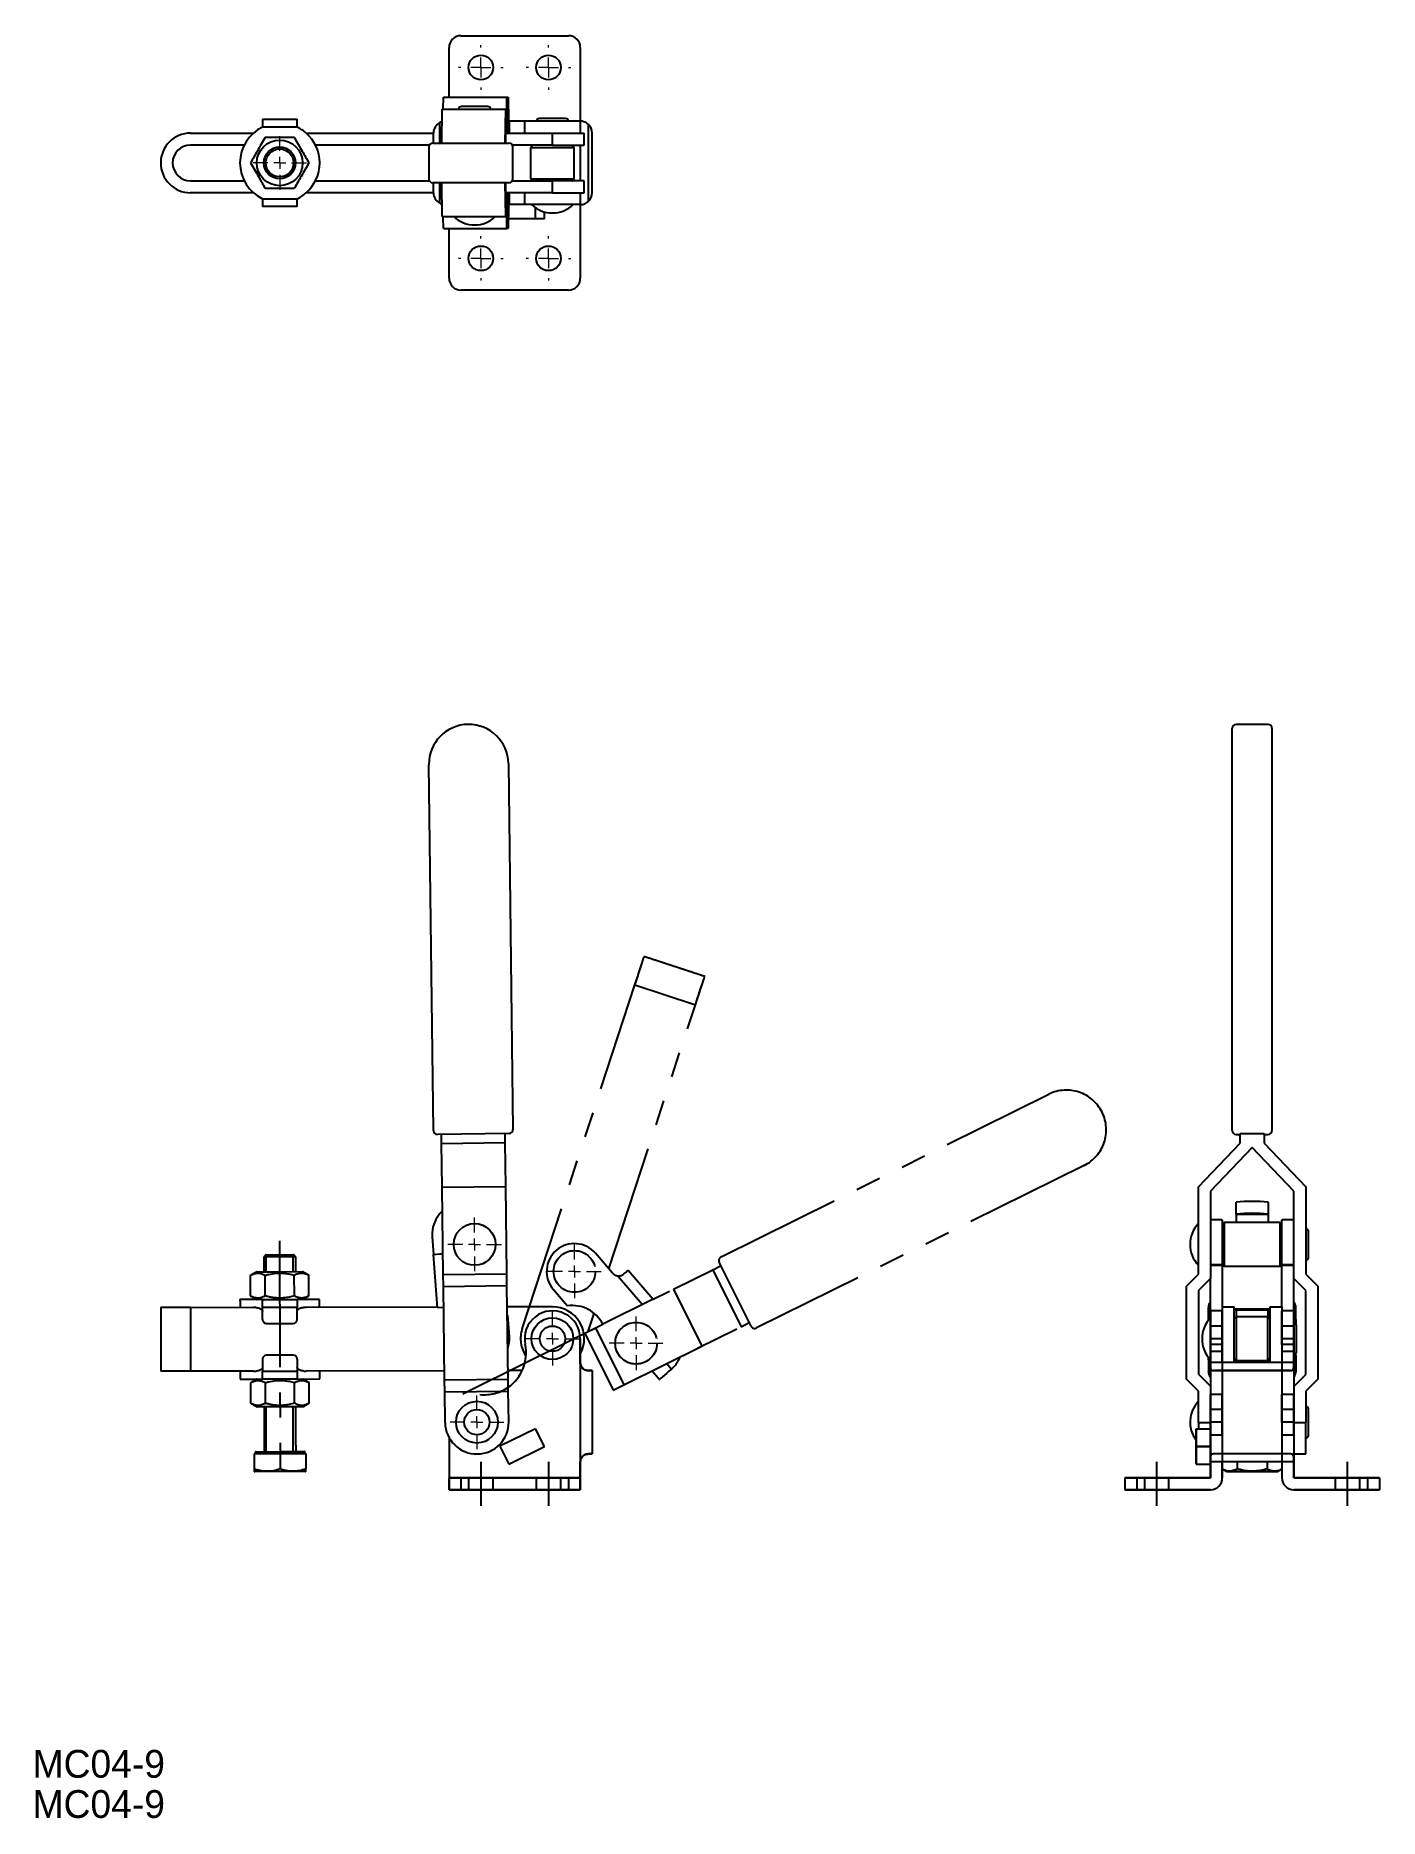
# Model space of a CAD drawing. Header units: millimetres. Extents: x 29 to 367, y 25 to 474.
import ezdxf

# ---------------------------------------------------------------- set-up
doc = ezdxf.new("R2010")
doc.units = ezdxf.units.MM
for name, pattern in [('CENTER', [50.8, 31.75, -6.35, 6.35, -6.35]), ('DASHED', [19.05, 12.7, -6.35]), ('PHANTOM', [63.5, 31.75, -6.35, 6.35, -6.35, 6.35, -6.35])]:
    doc.linetypes.add(name, pattern=pattern)
doc.layers.add('CENTER', color=1, linetype='CENTER')
doc.styles.get("Standard").update_dxf_attribs({"font": 'GOTHIC.TTF'})

msp = doc.modelspace()

# ---------------------------------------------------------------- texts
at = {"linetype": 'Continuous', "char_height": 7, "width": 310.6629, "attachment_point": 1}
for insert in [(28.38, 42.65), (28.38, 32.54)]:
    msp.add_mtext('MC04-9', dxfattribs=dict(at, insert=insert))

# ---------------------------------------------------------------- blocks, each defined once
blk = doc.blocks.new('SW_CENTERMARKSYMBOL_0')
at = {"color": 0, "linetype": 'Continuous', "lineweight": 0}
for p, q in [((0, 3), (0, 6.75)), ((-3, 0), (-6.75, 0)), ((0, 0), (-1.5, 0)), ((0, 0), (0, 1.5)), ((0, 0), (0, -1.5)), ((0, 0), (1.5, 0)), ((3, 0), (6.75, 0)), ((0, -3), (0, -6.75))]:
    blk.add_line(p, q, dxfattribs=at)
blk = doc.blocks.new('SW_CENTERMARKSYMBOL_1')
at = {"color": 0, "linetype": 'Continuous', "lineweight": 0}
for p, q in [((0, 3), (0, 6.75)), ((-3, 0), (-6.75, 0)), ((0, 0), (-1.5, 0)), ((0, 0), (0, 1.5)), ((0, 0), (0, -1.5)), ((0, 0), (1.5, 0)), ((3, 0), (6.75, 0)), ((0, -3), (0, -6.75))]:
    blk.add_line(p, q, dxfattribs=at)
blk = doc.blocks.new('SW_CENTERMARKSYMBOL_2')
at = {"color": 0, "linetype": 'Continuous', "lineweight": 0}
for p, q in [((0, 3), (0, 6.75)), ((-3, 0), (-6.75, 0)), ((0, 0), (-1.5, 0)), ((0, 0), (0, 1.5)), ((0, 0), (0, -1.5)), ((0, 0), (1.5, 0)), ((3, 0), (6.75, 0)), ((0, -3), (0, -6.75))]:
    blk.add_line(p, q, dxfattribs=at)
blk = doc.blocks.new('SW_CENTERMARKSYMBOL_5')
at = {"color": 0, "linetype": 'Continuous', "lineweight": 0}
for p, q in [((0, 5), (0, 5.6)), ((-5, 0), (-5.6, 0)), ((0, 0), (-2.5, 0)), ((0, 0), (0, 2.5)), ((0, 0), (0, -2.5)), ((0, 0), (2.5, 0)), ((5, 0), (5.6, 0)), ((0, -5), (0, -5.6))]:
    blk.add_line(p, q, dxfattribs=at)
blk = doc.blocks.new('SW_CENTERMARKSYMBOL_6')
at = {"color": 0, "linetype": 'Continuous', "lineweight": 0}
for p, q in [((0, 5), (0, 5.6)), ((-5, 0), (-5.6, 0)), ((0, 0), (-2.5, 0)), ((0, 0), (0, 2.5)), ((0, 0), (0, -2.5)), ((0, 0), (2.5, 0)), ((5, 0), (5.6, 0)), ((0, -5), (0, -5.6))]:
    blk.add_line(p, q, dxfattribs=at)
blk = doc.blocks.new('SW_CENTERMARKSYMBOL_7')
at = {"color": 0, "linetype": 'Continuous', "lineweight": 0}
for p, q in [((0, 5), (0, 5.6)), ((-5, 0), (-5.6, 0)), ((0, 0), (-2.5, 0)), ((0, 0), (0, 2.5)), ((0, 0), (0, -2.5)), ((0, 0), (2.5, 0)), ((5, 0), (5.6, 0)), ((0, -5), (0, -5.6))]:
    blk.add_line(p, q, dxfattribs=at)
blk = doc.blocks.new('SW_CENTERMARKSYMBOL_8')
at = {"color": 0, "linetype": 'Continuous', "lineweight": 0}
for p, q in [((0, 5), (0, 5.6)), ((-5, 0), (-5.6, 0)), ((0, 0), (-2.5, 0)), ((0, 0), (0, 2.5)), ((0, 0), (0, -2.5)), ((0, 0), (2.5, 0)), ((5, 0), (5.6, 0)), ((0, -5), (0, -5.6))]:
    blk.add_line(p, q, dxfattribs=at)

# ---------------------------------------------------------------- linework, layer by layer
at = {"color": 7, "linetype": 'Continuous'}
for p, q in [((133.12, 458.27), (133.12, 470.77)), ((136.12, 473.77), (163.12, 473.77)), ((166.12, 470.77), (166.12, 452.27)), ((131.65, 455.27), (131.69, 458.27)), ((131.69, 458.27), (147.69, 458.27)), ((147.65, 455.27), (147.69, 458.27)), ((147.69, 458.27), (147.98, 458.27)), ((147.98, 458.27), (148.02, 455.27)), ((131.26, 446.77), (131.37, 455.27)), ((131.37, 455.27), (147.37, 455.27)), ((142.88, 455.95), (136.23, 455.95)), ((147.26, 446.77), (147.37, 455.27)), ((147.37, 455.27), (147.65, 455.27)), ((147.7, 455.27), (147.66, 452.27)), ((147.96, 455.27), (147.7, 455.27)), ((148, 452.27), (147.96, 455.27)), ((148.02, 455.27), (148.11, 455.27)), ((148.11, 452.27), (148.11, 455.27)), ((148.12, 455.27), (148.11, 455.27)), ((162.44, 452.95), (155.79, 452.95)), ((68.1, 449.27), (83.93, 449.27)), ((86.19, 452.77), (94.91, 452.77)), ((94.9, 450.77), (86.19, 450.77)), ((94.91, 450.77), (94.9, 450.77)), ((94.91, 452.77), (94.94, 452.77)), ((94.91, 452.77), (94.91, 452.77)), ((94.94, 450.77), (94.91, 450.77)), ((94.91, 450.77), (94.91, 450.77)), ((94.94, 452.77), (94.94, 452.77)), ((94.94, 450.77), (94.94, 450.77)), ((97.16, 449.27), (129.21, 449.27)), ((129.21, 446.77), (129.21, 449.27)), ((130.77, 446.77), (130.77, 451.91)), ((147.39, 452.27), (147.31, 446.77)), ((147.35, 449.27), (159.1, 449.27)), ((147.66, 452.27), (147.39, 452.27)), ((147.89, 452.27), (147.66, 452.27)), ((147.89, 449.27), (147.89, 452.27)), ((148.3, 452.27), (147.89, 452.27)), ((148.3, 449.27), (148.3, 452.27)), ((148.32, 452.27), (148.3, 452.27)), ((152.49, 452.27), (148.32, 452.27)), ((166.12, 452.27), (152.12, 452.27)), ((159.1, 446.27), (159.1, 449.27)), ((159.1, 449.27), (167.12, 449.27)), ((166.12, 452.27), (166.12, 449.27)), ((168.12, 451.51), (168.12, 432.04)), ((169.12, 434.27), (169.12, 449.27)), ((81.61, 446.27), (68.1, 446.27)), ((94.21, 448.12), (94.2, 448.12)), ((128.17, 446.27), (99.48, 446.27)), ((129.04, 446.77), (147.04, 446.77)), ((147.04, 446.77), (148.19, 446.77)), ((159.1, 446.27), (149.06, 446.27)), ((149.19, 437.77), (149.19, 445.77)), ((153.62, 445.67), (164.62, 445.67)), ((159.1, 446.27), (167.12, 446.27)), ((166.12, 446.27), (166.12, 437.27)), ((68.1, 437.27), (81.61, 437.27)), ((94.21, 435.42), (94.2, 435.42)), ((99.48, 437.27), (128.17, 437.27)), ((147.04, 436.77), (129.04, 436.77)), ((129.21, 434.27), (129.21, 436.77)), ((130.77, 431.64), (130.77, 436.77)), ((131.37, 428.27), (131.26, 436.77)), ((148.19, 436.77), (147.04, 436.77)), ((147.37, 428.27), (147.26, 436.77)), ((147.31, 436.77), (147.39, 431.27)), ((149.06, 437.27), (159.1, 437.27)), ((153.62, 437.77), (164.62, 437.77)), ((159.1, 434.27), (159.1, 437.27)), ((167.12, 437.27), (159.1, 437.27)), ((83.93, 434.27), (68.1, 434.27)), ((86.19, 432.77), (94.9, 432.77)), ((94.91, 430.77), (86.19, 430.77)), ((94.91, 432.77), (94.9, 432.77)), ((94.91, 432.77), (94.94, 432.77)), ((94.91, 432.77), (94.91, 432.77)), ((94.94, 430.77), (94.91, 430.77)), ((94.91, 430.77), (94.91, 430.77)), ((94.94, 432.77), (94.94, 432.77)), ((94.94, 430.77), (94.94, 430.77)), ((129.21, 434.27), (97.16, 434.27)), ((159.1, 434.27), (147.35, 434.27)), ((147.39, 431.27), (147.66, 431.27)), ((147.89, 431.27), (147.66, 431.27)), ((147.66, 431.27), (147.7, 428.27)), ((147.89, 431.27), (147.89, 434.27)), ((148.3, 431.27), (147.89, 431.27)), ((147.96, 428.27), (148, 431.27)), ((148.11, 428.27), (148.11, 431.27)), ((148.3, 431.27), (148.3, 434.27)), ((148.32, 431.27), (148.3, 431.27)), ((152.49, 431.27), (148.32, 431.27)), ((166.12, 431.27), (152.12, 431.27)), ((154.89, 427.67), (154.89, 430.46)), ((159.1, 434.27), (167.12, 434.27)), ((166.12, 434.27), (166.12, 431.27)), ((166.12, 431.27), (166.12, 412.77)), ((131.37, 428.27), (147.37, 428.27)), ((131.69, 425.27), (131.65, 428.27)), ((147.65, 428.27), (147.37, 428.27)), ((147.69, 425.27), (147.65, 428.27)), ((147.7, 428.27), (147.96, 428.27)), ((148.02, 428.27), (147.98, 425.27)), ((154.89, 427.67), (148.01, 427.67)), ((148.11, 428.27), (148.02, 428.27)), ((148.11, 428.27), (148.12, 428.27)), ((157.1, 427.67), (154.89, 427.67)), ((157.1, 427.67), (157.1, 429.45)), ((131.69, 425.27), (147.69, 425.27)), ((133.12, 412.77), (133.12, 425.27)), ((147.98, 425.27), (147.69, 425.27)), ((163.12, 409.77), (136.12, 409.77)), ((330.08, 290.53), (330.08, 299.57)), ((330.08, 290.67), (330.08, 299.56)), ((340.08, 299.57), (340.08, 290.53)), ((340.08, 299.56), (340.08, 290.67)), ((129.19, 198.44), (128.04, 290.43)), ((148.04, 290.68), (149.19, 198.69)), ((330.08, 198.68), (330.08, 290.67)), ((330.08, 198.53), (330.08, 290.53)), ((340.08, 290.67), (340.08, 198.68)), ((340.08, 290.53), (340.08, 198.53)), ((148.2, 197.68), (130.21, 197.45)), ((131.23, 195.17), (131.21, 197.46)), ((147.23, 195.37), (147.2, 197.66)), ((330.08, 198.45), (330.08, 198.68)), ((331.08, 197.45), (332.08, 197.45)), ((332.08, 197.66), (338.08, 197.66)), ((332.08, 195.37), (332.08, 197.66)), ((332.08, 195.23), (332.08, 197.53)), ((338.08, 197.66), (338.08, 195.37)), ((338.08, 197.53), (338.08, 195.23)), ((338.08, 197.45), (339.08, 197.45)), ((340.08, 198.68), (340.08, 198.45)), ((131.23, 195.17), (147.23, 195.37)), ((131.37, 184.17), (131.23, 195.17)), ((147.37, 184.37), (147.23, 195.37)), ((321.58, 184.23), (332.08, 195.23)), ((335.08, 194.16), (324.58, 183.17)), ((345.58, 183.17), (335.08, 194.16)), ((338.08, 195.23), (348.58, 184.23)), ((131.37, 184.17), (147.37, 184.37)), ((131.65, 162.21), (131.37, 184.17)), ((147.65, 162.41), (147.37, 184.37)), ((321.58, 162.41), (321.58, 184.23)), ((321.58, 162.27), (321.58, 184.23)), ((348.58, 184.23), (348.58, 162.41)), ((348.58, 184.23), (348.58, 162.27)), ((324.58, 183.17), (324.58, 161.17)), ((331.08, 177.39), (331.08, 180.39)), ((331.08, 177.29), (331.08, 180.28)), ((339.08, 180.39), (339.08, 177.39)), ((339.08, 180.28), (339.08, 177.29)), ((345.58, 161.17), (345.58, 183.17)), ((327.58, 176), (327.58, 164.7)), ((327.58, 176), (327.58, 164.53)), ((328.08, 175.27), (328.08, 164.27)), ((328.08, 175.27), (328.08, 164.27)), ((331.08, 177.39), (339.08, 177.39)), ((331.08, 177.39), (331.08, 175.27)), ((331.08, 177.29), (331.08, 175.27)), ((339.08, 177.39), (339.08, 175.27)), ((339.08, 177.29), (339.08, 175.27)), ((342.08, 175.27), (342.08, 164.27)), ((342.08, 175.27), (342.08, 164.27)), ((342.58, 164.7), (342.58, 176)), ((342.58, 164.53), (342.58, 176)), ((128.88, 171.71), (129.21, 167.25)), ((349.26, 166.44), (349.26, 173.09)), ((349.26, 166.44), (349.26, 173.09)), ((90.52, 166.66), (86.52, 166.65)), ((87.02, 167.15), (90.52, 167.16)), ((90.52, 167.16), (94.02, 167.17)), ((94.52, 166.67), (90.52, 166.66)), ((129.21, 167.25), (130.77, 167.37)), ((130.21, 153.79), (129.21, 167.25)), ((83.21, 156.82), (83.2, 161.99)), ((84.78, 162.91), (90.53, 162.92)), ((86.88, 156.83), (86.87, 162)), ((90.53, 162.92), (96.28, 162.93)), ((94.21, 156.84), (94.2, 162.02)), ((97.87, 156.85), (97.86, 162.02)), ((131.65, 162.21), (147.65, 162.41)), ((131.69, 159.21), (131.65, 162.21)), ((147.69, 159.41), (147.65, 162.41)), ((318.58, 159.27), (321.58, 162.27)), ((324.58, 164.7), (327.58, 164.7)), ((324.58, 164.53), (327.58, 164.53)), ((327.58, 164.7), (327.58, 154.07)), ((327.58, 164.53), (327.58, 154.07)), ((342.58, 164.7), (345.58, 164.7)), ((342.58, 154.07), (342.58, 164.7)), ((342.58, 164.53), (345.58, 164.53)), ((342.58, 154.07), (342.58, 164.53)), ((348.58, 162.27), (351.58, 159.27)), ((131.69, 159.21), (147.69, 159.41)), ((131.98, 135.73), (131.69, 159.21)), ((147.98, 135.93), (147.69, 159.41)), ((318.58, 135.93), (318.58, 159.27)), ((324.58, 161.17), (321.58, 158.17)), ((321.58, 158.17), (321.58, 137.17)), ((324.58, 161.12), (324.58, 161.17)), ((324.58, 153.07), (324.58, 161.12)), ((324.58, 153.07), (324.58, 161.03)), ((348.58, 158.17), (345.58, 161.17)), ((345.58, 161.12), (345.58, 161.17)), ((345.58, 153.07), (345.58, 161.12)), ((345.58, 153.07), (345.58, 161.03)), ((348.58, 137.17), (348.58, 158.17)), ((348.58, 137.03), (348.58, 158.03)), ((351.58, 159.27), (351.58, 135.93)), ((351.58, 159.27), (351.58, 135.93)), ((60.63, 154.01), (60.63, 137.86)), ((68.13, 154.01), (68.13, 137.87)), ((86.19, 155.91), (80.54, 155.9)), ((84.55, 153.91), (83.93, 153.91)), ((86.19, 155.91), (94.9, 155.93)), ((86.19, 153.91), (86.19, 155.91)), ((94.91, 153.93), (86.19, 153.91)), ((86.2, 150.91), (86.19, 153.91)), ((100.54, 155.94), (94.9, 155.93)), ((94.9, 155.93), (94.91, 153.93)), ((94.91, 150.93), (94.91, 153.93)), ((97.16, 153.94), (96.55, 153.94)), ((130.19, 154.01), (97.16, 153.94)), ((131.71, 153.9), (130.21, 153.79)), ((159.1, 154.07), (147.75, 154.05)), ((324.08, 150.93), (324.08, 153.93)), ((324.08, 150.78), (324.08, 153.78)), ((324.58, 146.07), (324.58, 153.07)), ((324.58, 153.07), (324.58, 144.63)), ((324.58, 146.07), (324.58, 153.07)), ((324.58, 153.07), (324.58, 144.63)), ((327.58, 154.07), (330.58, 154.07)), ((327.58, 154.07), (327.58, 142.2)), ((327.58, 154.07), (330.58, 154.07)), ((327.58, 154.07), (327.58, 142.2)), ((327.58, 144.63), (327.58, 153.07)), ((327.58, 144.63), (327.58, 153.06)), ((330.58, 140.07), (330.58, 154.07)), ((330.58, 140.07), (330.58, 154.07)), ((330.58, 153.55), (339.58, 153.55)), ((330.58, 153.34), (339.58, 153.34)), ((339.58, 154.07), (342.58, 154.07)), ((339.58, 154.07), (339.58, 140.07)), ((339.58, 154.07), (342.58, 154.07)), ((339.58, 154.07), (339.58, 140.07)), ((342.58, 154.07), (342.58, 142.2)), ((342.58, 154.07), (342.58, 142.2)), ((342.58, 144.63), (342.58, 153.07)), ((342.58, 144.63), (342.58, 153.06)), ((345.58, 146.07), (345.58, 153.07)), ((345.58, 153.07), (345.58, 144.63)), ((345.58, 146.07), (345.58, 153.07)), ((345.58, 153.07), (345.58, 144.63)), ((346.08, 150.93), (346.08, 153.93)), ((346.08, 150.78), (346.08, 153.78)), ((87.2, 149.92), (93.92, 149.93)), ((147.89, 151.96), (147.78, 152.02)), ((148.3, 146.55), (147.89, 151.96)), ((324.08, 150.74), (324.08, 150.93)), ((324.08, 150.74), (324.08, 150.78)), ((324.58, 142.89), (324.58, 149.24)), ((324.58, 142.89), (324.58, 149.22)), ((327.58, 142.89), (327.58, 149.24)), ((327.58, 142.9), (327.58, 149.24)), ((331.08, 151.57), (331.08, 140.57)), ((331.08, 151.57), (331.08, 140.57)), ((338.98, 151.57), (338.98, 140.57)), ((338.98, 151.57), (338.98, 140.57)), ((342.58, 149.24), (342.58, 142.89)), ((342.58, 149.24), (342.58, 142.92)), ((345.58, 142.89), (345.58, 149.24)), ((345.58, 142.89), (345.58, 149.22)), ((346.08, 150.93), (346.08, 149.93)), ((346.08, 150.78), (346.08, 149.85)), ((346.08, 149.93), (346.08, 149.92)), ((346.26, 142.74), (346.26, 149.39)), ((346.26, 142.74), (346.26, 149.39)), ((166.12, 140.07), (166.12, 146.07)), ((166.12, 140.07), (166.12, 146.07)), ((166.12, 146.07), (166.12, 140.07)), ((166.12, 140.07), (166.12, 146.07)), ((166.12, 140.07), (166.12, 146.07)), ((324.58, 140.07), (324.58, 146.07)), ((327.58, 146.07), (324.58, 146.07)), ((327.58, 146.07), (324.58, 146.07)), ((324.58, 140.07), (324.58, 146.07)), ((327.58, 144.63), (324.58, 144.63)), ((324.58, 144.63), (324.58, 131.97)), ((327.58, 144.63), (324.58, 144.63)), ((324.58, 144.63), (324.58, 131.97)), ((327.58, 142.2), (327.58, 146.07)), ((327.58, 142.2), (327.58, 146.07)), ((327.58, 144.63), (327.58, 131.97)), ((327.58, 144.63), (327.58, 131.97)), ((345.58, 146.07), (342.58, 146.07)), ((342.58, 146.07), (342.58, 142.2)), ((345.58, 146.07), (342.58, 146.07)), ((342.58, 146.07), (342.58, 142.2)), ((345.58, 144.63), (342.58, 144.63)), ((342.58, 144.63), (342.58, 131.97)), ((345.58, 144.63), (342.58, 144.63)), ((342.58, 144.63), (342.58, 131.97)), ((345.58, 140.07), (345.58, 146.07)), ((345.58, 140.07), (345.58, 146.07)), ((345.58, 144.63), (345.58, 131.97)), ((345.58, 144.63), (345.58, 131.97)), ((86.22, 140.91), (86.22, 137.91)), ((93.93, 141.93), (87.22, 141.92)), ((94.94, 140.93), (94.94, 137.93)), ((166.12, 140.07), (166.12, 115.07)), ((166.12, 140.07), (166.12, 115.07)), ((166.12, 140.07), (166.12, 115.07)), ((166.12, 140.07), (166.12, 115.07)), ((166.12, 140.07), (166.12, 115.07)), ((324.08, 140.93), (324.08, 141.36)), ((324.08, 140.78), (324.08, 141.32)), ((324.08, 140.93), (324.08, 137.93)), ((324.44, 140.93), (324.08, 140.93)), ((324.08, 140.78), (324.08, 137.79)), ((324.54, 140.78), (324.08, 140.78)), ((324.58, 140.07), (324.58, 115.07)), ((327.58, 140.07), (324.58, 140.07)), ((324.58, 140.07), (324.58, 115.07)), ((327.58, 140.07), (327.58, 142.2)), ((327.58, 140.07), (327.58, 142.2)), ((342.58, 140.07), (327.58, 140.07)), ((327.58, 140.07), (327.58, 115.07)), ((342.58, 140.07), (327.58, 140.07)), ((327.58, 140.07), (327.58, 115.07)), ((342.58, 142.2), (342.58, 140.07)), ((342.58, 142.2), (342.58, 140.07)), ((345.58, 140.07), (342.58, 140.07)), ((342.58, 140.07), (342.58, 115.07)), ((345.58, 140.07), (342.58, 140.07)), ((342.58, 140.07), (342.58, 115.07)), ((345.58, 141.93), (346.08, 141.93)), ((345.58, 141.78), (346.08, 141.78)), ((346.08, 140.93), (345.58, 140.93)), ((346.08, 140.78), (345.58, 140.78)), ((345.58, 140.07), (345.58, 115.07)), ((345.58, 140.07), (345.58, 115.07)), ((346.08, 141.93), (346.08, 140.93)), ((346.08, 141.78), (346.08, 140.78)), ((346.08, 140.93), (346.08, 137.93)), ((346.08, 140.78), (346.08, 137.79)), ((346.26, 142.71), (346.26, 142.74)), ((346.26, 142.66), (346.26, 142.74)), ((68.13, 137.87), (60.63, 137.86)), ((83.97, 137.91), (68.13, 137.87)), ((80.59, 135.9), (86.23, 135.91)), ((83.27, 129.82), (83.26, 134.99)), ((83.97, 137.91), (84.58, 137.91)), ((86.22, 137.91), (94.94, 137.93)), ((86.23, 135.91), (86.22, 137.91)), ((94.95, 135.93), (86.23, 135.91)), ((86.93, 129.83), (86.92, 135)), ((94.27, 129.84), (94.26, 135.02)), ((94.94, 137.93), (94.95, 135.93)), ((94.95, 135.93), (100.59, 135.94)), ((96.58, 137.94), (97.2, 137.94)), ((131.95, 138.01), (97.2, 137.94)), ((97.93, 129.85), (97.92, 135.02)), ((131.98, 135.73), (147.98, 135.93)), ((132.02, 132.67), (131.98, 135.73)), ((151.52, 138.05), (147.95, 138.05)), ((148.02, 132.87), (147.98, 135.93)), ((168.12, 138.07), (169.12, 138.07)), ((169.12, 138.07), (168.12, 138.07)), ((168.12, 138.07), (169.12, 138.07)), ((169.12, 138.07), (169.12, 117.07)), ((169.12, 138.07), (169.12, 117.07)), ((169.12, 138.07), (169.12, 117.07)), ((321.58, 132.87), (318.58, 135.93)), ((321.58, 137.17), (324.58, 134.17)), ((324.08, 137.91), (324.08, 137.93)), ((324.08, 137.75), (324.08, 137.79)), ((325.35, 138.07), (327.58, 138.07)), ((344.82, 138.07), (325.35, 138.07)), ((325.35, 138.07), (327.58, 138.07)), ((344.82, 138.07), (325.35, 138.07)), ((327.58, 138.07), (327.58, 117.07)), ((327.58, 138.07), (342.58, 138.07)), ((327.58, 138.07), (327.58, 117.07)), ((327.58, 138.07), (342.58, 138.07)), ((342.58, 138.07), (342.58, 117.07)), ((342.58, 138.07), (344.82, 138.07)), ((342.58, 138.07), (342.58, 117.07)), ((342.58, 138.07), (344.82, 138.07)), ((345.58, 134.03), (348.58, 137.03)), ((346.08, 137.93), (346.08, 137.91)), ((346.08, 137.79), (346.08, 137.75)), ((351.58, 135.93), (348.58, 132.87)), ((132.02, 132.67), (148.02, 132.87)), ((132.12, 124.97), (132.02, 132.67)), ((148.11, 125.17), (148.02, 132.87)), ((169.12, 130.52), (169.12, 117.07)), ((321.58, 125.17), (321.58, 132.87)), ((321.58, 125.03), (321.58, 132.73)), ((324.58, 125.07), (324.58, 132.06)), ((324.58, 125.07), (324.58, 132.06)), ((327.58, 125.07), (327.58, 132.06)), ((327.58, 125.07), (327.58, 132.06)), ((342.58, 125.07), (342.58, 132.06)), ((342.58, 125.07), (342.58, 132.06)), ((345.58, 125.07), (345.58, 132.06)), ((345.58, 125.07), (345.58, 132.06)), ((348.58, 132.87), (348.58, 125.17)), ((348.58, 132.73), (348.58, 125.03)), ((96.35, 128.93), (84.85, 128.91)), ((166.12, 129.03), (166.12, 115.07)), ((324.58, 121.89), (324.58, 128.24)), ((324.58, 121.89), (324.58, 128.22)), ((327.58, 121.89), (327.58, 128.24)), ((327.58, 121.9), (327.58, 128.24)), ((342.58, 128.24), (342.58, 121.89)), ((342.58, 128.24), (342.58, 121.92)), ((345.58, 121.89), (345.58, 128.24)), ((345.58, 121.89), (345.58, 128.22)), ((349.26, 121.74), (349.26, 128.39)), ((349.26, 121.74), (349.26, 128.39)), ((133.12, 121.2), (133.12, 111.07)), ((133.12, 121.2), (133.12, 111.07)), ((154.89, 123.42), (145.92, 119)), ((157.1, 118.93), (154.89, 123.42)), ((320.98, 118.93), (320.98, 123.42)), ((320.98, 123.42), (324.58, 123.42)), ((320.98, 123.42), (320.98, 119)), ((320.98, 118.93), (320.98, 123.42)), ((320.98, 123.42), (324.58, 123.42)), ((320.98, 123.42), (320.98, 119)), ((321.58, 125.17), (321.58, 123.42)), ((321.58, 125.03), (324.58, 125.03)), ((321.58, 125.03), (321.58, 123.42)), ((327.58, 125.07), (324.58, 125.07)), ((324.58, 125.07), (324.58, 111.07)), ((327.58, 125.07), (324.58, 125.07)), ((324.58, 118.93), (324.58, 123.42)), ((324.58, 123.42), (324.58, 119)), ((324.58, 118.93), (324.58, 123.42)), ((324.58, 123.42), (324.58, 119)), ((327.58, 125.07), (327.58, 111.07)), ((345.58, 125.07), (342.58, 125.07)), ((342.58, 125.07), (342.58, 111.07)), ((345.58, 125.07), (342.58, 125.07)), ((345.58, 125.07), (345.58, 111.07)), ((345.58, 125.03), (348.58, 125.03)), ((348.58, 117.07), (348.58, 125.17)), ((348.58, 117.07), (348.58, 125.03)), ((84.13, 117.15), (90.63, 117.16)), ((84.13, 117.15), (84.14, 113.29)), ((90.63, 117.46), (84.38, 117.45)), ((84.58, 117.65), (90.63, 117.66)), ((90.63, 117.66), (96.68, 117.68)), ((96.88, 117.48), (90.63, 117.46)), ((90.63, 117.16), (97.13, 117.18)), ((90.63, 117.16), (90.64, 113.3)), ((97.13, 117.18), (97.14, 113.31)), ((145.92, 119), (148.12, 114.52)), ((148.12, 114.52), (157.1, 118.93)), ((169.12, 117.07), (168.12, 117.07)), ((168.12, 117.07), (169.12, 117.07)), ((169.12, 117.07), (168.12, 117.07)), ((169.12, 117.07), (168.12, 117.07)), ((320.98, 119), (324.58, 119)), ((320.98, 119), (320.98, 114.52)), ((320.98, 119), (324.58, 119)), ((320.98, 119), (320.98, 114.52)), ((320.98, 118.93), (324.58, 118.93)), ((320.98, 114.52), (320.98, 118.93)), ((320.98, 114.52), (320.98, 118.93)), ((320.98, 118.93), (324.58, 118.93)), ((324.58, 119), (324.58, 114.52)), ((324.58, 119), (324.58, 114.52)), ((324.58, 114.52), (324.58, 118.93)), ((324.58, 114.52), (324.58, 118.93)), ((327.58, 117.07), (325.35, 117.07)), ((344.82, 117.07), (325.35, 117.07)), ((327.58, 117.07), (325.35, 117.07)), ((344.82, 117.07), (325.35, 117.07)), ((342.58, 117.07), (327.58, 117.07)), ((342.58, 117.07), (327.58, 117.07)), ((344.82, 117.07), (342.58, 117.07)), ((344.82, 117.07), (342.58, 117.07)), ((97.04, 112.68), (84.24, 112.65)), ((166.12, 111.07), (166.12, 115.07)), ((166.12, 111.07), (166.12, 115.07)), ((166.12, 115.07), (166.12, 111.07)), ((166.12, 111.07), (166.12, 115.07)), ((166.12, 111.07), (166.12, 115.07)), ((320.98, 114.52), (324.58, 114.52)), ((320.98, 114.52), (324.58, 114.52)), ((327.58, 115.07), (324.58, 115.07)), ((324.58, 111.07), (324.58, 115.07)), ((342.58, 115.07), (327.58, 115.07)), ((327.58, 111.07), (327.58, 115.07)), ((342.58, 115.07), (327.58, 115.07)), ((331.33, 115.07), (331.33, 113.31)), ((331.33, 115.07), (331.33, 113.33)), ((338.83, 115.07), (338.83, 113.31)), ((338.83, 115.07), (338.83, 113.33)), ((345.58, 115.07), (342.58, 115.07)), ((342.58, 115.07), (342.58, 111.07)), ((345.58, 115.07), (342.58, 115.07)), ((345.58, 111.07), (345.58, 115.07)), ((133.12, 111.07), (133.12, 108.07)), ((136.12, 111.07), (133.12, 111.07)), ((166.12, 111.07), (133.12, 111.07)), ((133.12, 111.07), (133.12, 108.07)), ((133.12, 111.07), (166.12, 111.07)), ((133.12, 111.07), (166.12, 111.07)), ((133.12, 108.07), (133.12, 111.07)), ((166.12, 111.07), (133.12, 111.07)), ((133.12, 111.07), (136.12, 111.07)), ((133.12, 111.07), (133.12, 108.07)), ((133.12, 111.07), (133.12, 108.07)), ((136.12, 111.07), (133.12, 111.07)), ((136.12, 108.07), (133.12, 108.07)), ((133.12, 108.07), (166.12, 108.07)), ((166.12, 108.07), (133.12, 108.07)), ((133.12, 108.07), (136.12, 108.07)), ((136.12, 108.07), (133.12, 108.07)), ((136.12, 111.07), (136.12, 108.07)), ((163.12, 111.07), (136.12, 111.07)), ((136.12, 111.07), (136.12, 108.07)), ((136.12, 111.07), (163.12, 111.07)), ((136.12, 111.07), (136.12, 108.07)), ((163.12, 111.07), (136.12, 111.07)), ((163.12, 108.07), (136.12, 108.07)), ((136.12, 108.07), (163.12, 108.07)), ((163.12, 108.07), (136.12, 108.07)), ((138.02, 111.07), (144.19, 111.07)), ((138.02, 111.07), (144.19, 111.07)), ((138.02, 108.07), (144.19, 108.07)), ((138.02, 108.07), (144.19, 108.07)), ((155.02, 111.07), (161.19, 111.07)), ((155.02, 111.07), (161.19, 111.07)), ((155.02, 108.07), (161.19, 108.07)), ((155.02, 108.07), (161.19, 108.07)), ((163.12, 111.07), (163.12, 108.07)), ((166.12, 111.07), (163.12, 111.07)), ((163.12, 111.07), (163.12, 108.07)), ((163.12, 111.07), (166.12, 111.07)), ((163.12, 111.07), (163.12, 108.07)), ((166.12, 111.07), (163.12, 111.07)), ((166.12, 108.07), (163.12, 108.07)), ((163.12, 108.07), (166.12, 108.07)), ((166.12, 108.07), (163.12, 108.07)), ((166.12, 111.07), (166.12, 108.07)), ((166.12, 108.07), (166.12, 111.07)), ((166.12, 111.07), (166.12, 108.07)), ((166.12, 111.07), (166.12, 108.07)), ((166.12, 111.07), (166.12, 108.07)), ((303.08, 111.07), (303.08, 108.07)), ((306.08, 111.07), (303.08, 111.07)), ((303.08, 111.07), (303.08, 108.07)), ((303.08, 111.07), (306.08, 111.07)), ((306.08, 108.07), (303.08, 108.07)), ((303.08, 108.07), (306.08, 108.07)), ((306.08, 111.07), (306.08, 108.07)), ((324.58, 111.07), (306.08, 111.07)), ((306.08, 111.07), (306.08, 108.07)), ((306.08, 111.07), (324.58, 111.07)), ((306.08, 108.07), (324.58, 108.07)), ((324.58, 108.07), (306.08, 108.07)), ((307.99, 111.07), (314.18, 111.07)), ((307.99, 111.07), (314.18, 111.07)), ((307.99, 108.07), (314.18, 108.07)), ((307.99, 108.07), (314.18, 108.07)), ((364.08, 111.07), (345.58, 111.07)), ((345.58, 111.07), (364.08, 111.07)), ((345.58, 108.07), (364.08, 108.07)), ((364.08, 108.07), (345.58, 108.07)), ((355.99, 111.07), (362.18, 111.07)), ((355.99, 111.07), (362.18, 111.07)), ((355.99, 108.07), (362.18, 108.07)), ((355.99, 108.07), (362.18, 108.07)), ((364.08, 111.07), (364.08, 108.07)), ((367.08, 111.07), (364.08, 111.07)), ((364.08, 111.07), (364.08, 108.07)), ((364.08, 111.07), (367.08, 111.07)), ((367.08, 108.07), (364.08, 108.07)), ((364.08, 108.07), (367.08, 108.07)), ((367.08, 111.07), (367.08, 108.07)), ((367.08, 111.07), (367.08, 108.07))]:
    msp.add_line(p, q, dxfattribs=at)
at = {"color": 3, "linetype": 'PHANTOM'}
for p, q in [((151.51, 148.56), (179.87, 235.03)), ((151.51, 148.56), (179.87, 235.03)), ((179.87, 235.03), (195.07, 230.05)), ((173.3, 163.66), (195.07, 230.05)), ((173.3, 163.66), (195.07, 230.05)), ((201.52, 166.68), (283.95, 207.54)), ((292.83, 189.62), (210.41, 148.76)), ((174.25, 162.57), (169.97, 167.54)), ((181.72, 154.63), (175.49, 161.89)), ((178.2, 163.33), (184.49, 156)), ((189.6, 158.53), (199.46, 163.42)), ((199.46, 163.42), (201.52, 164.44)), ((199.46, 163.42), (206.57, 149.09)), ((209.07, 149.21), (201.07, 165.34)), ((159.35, 158.42), (162.88, 154.31)), ((184.49, 156), (188.53, 158)), ((189.6, 158.53), (196.71, 144.2)), ((184.49, 156), (171.77, 149.7)), ((167.24, 147.45), (169.93, 148.78)), ((168.13, 147.89), (169.62, 152.43)), ((168.13, 147.89), (169.62, 152.43)), ((168.82, 148.23), (171.77, 149.7)), ((169.93, 148.78), (177.04, 134.45)), ((195.63, 143.67), (205.49, 148.55)), ((206.57, 149.09), (208.62, 150.11)), ((146.2, 137.02), (167.24, 147.45)), ((167.24, 147.45), (174.35, 133.11)), ((177.04, 134.45), (196.71, 144.2)), ((187.85, 139.81), (189.05, 138.41)), ((136.56, 132.24), (143.46, 135.66)), ((143.46, 135.66), (146.2, 137.02)), ((174.35, 133.11), (177.04, 134.45))]:
    msp.add_line(p, q, dxfattribs=at)
at = {"color": 3, "linetype": 'Continuous'}
for p, q in [((87.02, 167.15), (87.02, 162.91)), ((93.84, 167.17), (93.84, 162.91)), ((87.02, 128.91), (87.02, 117.65)), ((93.84, 128.93), (93.84, 117.67))]:
    msp.add_line(p, q, dxfattribs=at)
for p, q in [((94.52, 166.67), (94.51, 162.93)), ((60.63, 154.01), (68.13, 154.01)), ((68.13, 154.01), (83.93, 153.91))]:
    msp.add_line(p, q)
at = {"color": 3, "linetype": 'DASHED'}
for p, q in [((138.02, 111.07), (138.02, 108.07)), ((144.22, 108.07), (144.22, 111.07)), ((155.02, 111.07), (155.02, 108.07)), ((161.22, 108.07), (161.22, 111.07)), ((307.98, 111.07), (307.98, 108.07)), ((314.18, 108.07), (314.18, 111.07)), ((355.98, 111.07), (355.98, 108.07)), ((362.18, 108.07), (362.18, 111.07))]:
    msp.add_line(p, q, dxfattribs=at)
at = {"color": 3, "linetype": 'PHANTOM', "flags": 128}
for points in [[(179.87, 235.03), (180.21, 236.09), (180.56, 237.13), (180.88, 238.12), (181.18, 239.05), (181.46, 239.88), (181.69, 240.6), (181.89, 241.2), (182.04, 241.67), (182.14, 241.98), (182.2, 242.14), (182.2, 242.16)], [(179.87, 235.03), (180.14, 235.87), (180.4, 236.67), (180.65, 237.41), (180.86, 238.06), (181.03, 238.59), (181.16, 238.98), (181.24, 239.23), (181.27, 239.31)], [(195.07, 230.05), (195.42, 231.11), (195.76, 232.15), (196.08, 233.14), (196.39, 234.06), (196.66, 234.9), (196.9, 235.62), (197.09, 236.22), (197.25, 236.68), (197.35, 237), (197.4, 237.15), (197.41, 237.17)], [(195.07, 230.05), (195.34, 230.88), (195.61, 231.68), (195.85, 232.42), (196.06, 233.07), (196.24, 233.6), (196.37, 234), (196.45, 234.24), (196.47, 234.32)], [(177.07, 162.35), (177.31, 162.56), (177.54, 162.76), (177.73, 162.92), (177.9, 163.07), (178.03, 163.18), (178.13, 163.26), (178.18, 163.31), (178.2, 163.33)], [(189.05, 138.41), (188.42, 137.87), (187.82, 137.35), (187.27, 136.88), (186.79, 136.48), (186.42, 136.16), (186.16, 135.93), (186.03, 135.82), (186.01, 135.81)]]:
    msp.add_lwpolyline(points, dxfattribs=at)
at = {"color": 7, "linetype": 'Continuous', "flags": 128}
for points in [[(152.27, 144.63), (152.27, 144.63)], [(152.27, 144.63), (152.27, 144.63)], [(166.12, 146.07), (166.12, 146.07)], [(166.12, 146.07), (166.12, 146.07)], [(166.12, 140.07), (166.12, 140.07)], [(166.12, 140.07), (166.12, 140.07)], [(166.12, 140.07), (166.12, 140.07)], [(168.12, 138.07), (168.12, 138.07)], [(169.12, 138.07), (169.12, 138.07)], [(140.87, 132.03), (140.87, 132.03)], [(140.87, 132.03), (140.87, 132.03)], [(133.12, 125.07), (133.12, 125.07)], [(133.12, 125.07), (133.12, 125.07)], [(154.89, 123.42), (154.89, 123.42)], [(145.92, 119), (145.92, 119)], [(157.1, 118.93), (157.1, 118.93)], [(168.12, 117.07), (168.12, 117.07)], [(169.12, 117.07), (169.12, 117.07)], [(148.12, 114.52), (148.12, 114.52)], [(166.12, 115.07), (166.12, 115.07)], [(166.12, 115.07), (166.12, 115.07)], [(166.12, 115.07), (166.12, 115.07)], [(341.48, 112.66), (341.4, 112.66), (341.17, 112.67), (340.78, 112.67), (340.26, 112.67), (339.61, 112.67), (338.84, 112.67), (337.99, 112.67), (337.06, 112.68), (336.08, 112.68), (335.08, 112.68), (334.08, 112.68), (333.1, 112.68), (332.18, 112.67), (331.32, 112.67), (330.56, 112.67), (329.9, 112.67), (329.38, 112.67), (328.99, 112.67), (328.76, 112.66), (328.68, 112.66), (328.76, 112.66), (328.99, 112.66), (329.38, 112.66), (329.9, 112.65), (330.56, 112.65), (331.32, 112.65), (332.18, 112.65), (333.1, 112.65), (334.08, 112.65), (335.08, 112.65), (336.08, 112.65), (337.06, 112.65), (337.99, 112.65), (338.84, 112.65), (339.61, 112.65), (340.26, 112.65), (340.78, 112.66), (341.17, 112.66), (341.4, 112.66), (341.48, 112.66)], [(341.48, 112.67), (341.4, 112.67), (341.15, 112.67), (340.75, 112.68), (340.2, 112.68), (339.51, 112.69), (338.72, 112.69), (337.83, 112.69), (336.86, 112.69), (335.85, 112.69), (334.82, 112.69), (333.8, 112.69), (332.81, 112.69), (331.88, 112.69), (331.03, 112.69), (330.29, 112.68), (329.67, 112.68), (329.19, 112.68), (328.87, 112.67), (328.7, 112.67), (328.7, 112.66), (328.87, 112.66), (329.19, 112.65), (329.67, 112.65), (330.29, 112.65), (331.03, 112.64), (331.88, 112.64), (332.81, 112.64), (333.8, 112.64), (334.82, 112.64), (335.85, 112.64), (336.86, 112.64), (337.83, 112.64), (338.72, 112.64), (339.51, 112.64), (340.2, 112.65), (340.75, 112.65), (341.15, 112.66), (341.4, 112.66), (341.48, 112.67)], [(133.12, 111.07), (133.12, 111.07)], [(133.12, 111.07), (133.12, 111.07)], [(133.12, 108.07), (133.12, 108.07)], [(133.12, 108.07), (133.12, 108.07)], [(166.12, 111.07), (166.12, 111.07)], [(166.12, 111.07), (166.12, 111.07)], [(166.12, 108.07), (166.12, 108.07)], [(166.12, 108.07), (166.12, 108.07)], [(303.08, 111.07), (303.08, 111.07)], [(303.08, 108.07), (303.08, 108.07)], [(324.58, 111.07), (324.58, 111.07)], [(324.58, 108.07), (324.58, 108.07)], [(327.58, 111.07), (327.58, 111.07)], [(342.58, 111.07), (342.58, 111.07)], [(345.58, 111.07), (345.58, 111.07)], [(345.58, 108.07), (345.58, 108.07)], [(367.08, 111.07), (367.08, 111.07)], [(367.08, 108.07), (367.08, 108.07)]]:
    msp.add_lwpolyline(points, dxfattribs=at)
at = {"color": 7, "linetype": 'Continuous'}
for centre, radius in [((141.12, 465.77), 3.1), ((158.12, 465.77), 3.1), ((90.53, 441.77), 5.75), ((90.52, 441.77), 4), ((141.12, 417.77), 3.1), ((158.12, 417.77), 3.1), ((139.55, 169.77), 5.25), ((159.12, 146.07), 5.25), ((140.12, 125.07), 5.25), ((140.12, 125.07), 5.25), ((140.12, 125.07), 3.17)]:
    msp.add_circle(centre, radius, dxfattribs=at)
at = {"color": 3, "linetype": 'Continuous'}
msp.add_circle((90.52, 441.77), 3.5, dxfattribs=at)
at = {"color": 3, "linetype": 'PHANTOM'}
for centre, radius in [((164.66, 162.98), 5.25), ((159.12, 146.07), 3.18), ((180.16, 144.93), 5.25)]:
    msp.add_circle(centre, radius, dxfattribs=at)
at = {"color": 7, "linetype": 'Continuous'}
for centre, radius, start, end in [((136.12, 470.77), 3, 90, 180), ((163.12, 470.77), 3, 0, 90), ((136.23, 455.27), 0.675, 90, 180), ((142.88, 455.27), 0.675, 0, 90), ((155.79, 452.27), 0.675, 90, 180), ((162.44, 452.27), 0.675, 0, 90), ((68.1, 441.77), 7.5, 90.0001, 269.9999), ((90.54, 441.77), 10, 115.8421, 244.1579), ((318.82, 451.27), 232.63, 179.6305, 180.1231), ((-137.21, 451.27), 232.16, 359.8766, 0.3702), ((90.59, 441.77), 10, 48.5906, 64.1577), ((90.59, 441.77), 10, 311.4096, 48.5904), ((132.21, 449.28), 3, 118.8108, 180.0314), ((166.12, 449.27), 3, 360, 48.1897), ((68.1, 441.77), 4.5, 90.0001, 269.9999), ((129.04, 445.77), 1, 90, 180), ((148.19, 445.77), 1, 359.9978, 89.9977), ((129.04, 437.77), 1, 180, 270), ((148.19, 437.77), 1, 270.0023, 0.0022), ((318.82, 432.27), 232.63, 179.8769, 180.3695), ((-137.21, 432.27), 232.16, 359.6298, 0.1234), ((90.59, 441.77), 10, 295.8423, 311.4094), ((132.21, 434.27), 3, 179.9686, 241.1892), ((159.12, 436.79), 7.61, 226.3972, 270), ((159.12, 436.79), 7.61, 270, 313.6028), ((166.12, 434.27), 3, 311.8103, 0), ((139.55, 433.79), 7.61, 226.3972, 270), ((139.55, 433.79), 7.61, 270, 313.6028), ((136.12, 412.77), 3, 180, 270), ((163.12, 412.77), 3, 270, 0), ((138.04, 290.56), 10, 0.7193, 180.7193), ((331.08, 299.57), 1, 90, 180), ((331.08, 299.56), 1, 90, 180), ((339.08, 299.57), 1, 0, 90), ((339.08, 299.56), 1, 0, 90), ((130.19, 198.45), 1, 180.7193, 270.7193), ((148.19, 198.68), 1, 270.7193, 0.7193), ((331.08, 198.45), 1, 180.0023, 270.0023), ((339.08, 198.45), 1, 269.9977, 359.9977), ((335.08, 143.08), 37.52, 83.8808, 96.1192), ((136.86, 172.3), 8, 132.564, 184.2437), ((327.09, 169.77), 7.61, 136.3972, 223.6028), ((327.09, 169.77), 7.61, 136.3972, 223.6028), ((335.08, 140.08), 37.52, 83.8808, 96.1192), ((348.58, 173.09), 0.675, 0, 90), ((348.58, 173.09), 0.675, 0, 90), ((348.58, 166.44), 0.675, 270, 0), ((348.58, 166.44), 0.675, 270, 0), ((159.12, 146.07), 7, 0, 191.8736), ((159.12, 146.07), 7, 0, 191.8736), ((159.12, 146.07), 7, 0, 191.8736), ((159.12, 146.07), 8, 331.045, 90.1232), ((326.08, 153.93), 2, 138.5903, 180), ((344.08, 153.93), 2, 0, 41.4097), ((87.2, 150.92), 1, 180.1232, 270.1232), ((93.91, 150.93), 1, 270.1232, 0.1232), ((330.09, 146.03), 7.61, 136.3972, 223.6028), ((345.58, 149.39), 0.675, 0, 90), ((345.58, 149.39), 0.675, 0, 90), ((141.32, 146.03), 7, 339.7615, 4.2437), ((141.99, 142.47), 10.5, 304.955, 11.8736), ((87.22, 140.92), 1, 90.1232, 180.1232), ((93.94, 140.93), 1, 0.1232, 90.1232), ((345.58, 142.66), 0.675, 270, 0), ((326.08, 137.75), 2, 180, 221.41), ((344.08, 137.75), 2, 318.59, 360), ((327.09, 125.07), 7.61, 136.3972, 216.5867), ((327.09, 125.07), 7.61, 136.3972, 216.5867), ((348.58, 128.39), 0.675, 0, 90), ((348.58, 128.39), 0.675, 0, 90), ((140.12, 125.07), 8, 180.7193, 0.7193), ((348.58, 121.74), 0.675, 270, 0), ((348.58, 121.74), 0.675, 270, 0), ((84.58, 117.45), 0.2, 90.1232, 180.1232), ((96.68, 117.48), 0.2, 0.1232, 90.1232), ((324.58, 111.07), 3, 270, 0), ((324.58, 111.07), 3, 270, 0), ((345.58, 111.07), 3, 180, 270), ((345.58, 111.07), 3, 180, 270)]:
    msp.add_arc(centre, radius, start, end, dxfattribs=at)
at = {"color": 3, "linetype": 'PHANTOM'}
for centre, radius, start, end in [((288.39, 198.58), 10, 296.3714, 116.3714), ((164.66, 162.98), 7, 40.6439, 220.6439), ((201.97, 165.78), 1, 116.3714, 206.3714), ((175.76, 163.87), 2, 220.6439, 262.0536), ((175.76, 163.87), 2, 220.6439, 262.0536), ((164.17, 145.9), 8.5, 26.4885, 98.6782), ((159.12, 146.07), 8, 161.8461, 213.6604), ((209.96, 149.65), 1, 206.3714, 296.3714), ((183.84, 144.48), 8, 310.6439, 338.0972), ((141.99, 142.47), 10.5, 263.8512, 304.955)]:
    msp.add_arc(centre, radius, start, end, dxfattribs=at)
at = {"color": 7, "linetype": 'Continuous'}
for points in [[(148.12, 452.27), (148.12, 455.27)], [(152.12, 452.27), (152.12, 449.27)], [(167.12, 446.27), (167.12, 449.27)], [(90.53, 445.77), (90.52, 445.77)], [(128.04, 445.77), (128.04, 437.77)], [(154.23, 446.27), (153.62, 445.67)], [(153.62, 445.67), (153.62, 437.77)], [(164.62, 445.67), (164.04, 446.27)], [(164.62, 437.77), (164.62, 445.67)], [(90.52, 437.77), (90.53, 437.77)], [(153.62, 437.77), (154.12, 437.27)], [(164.12, 437.27), (164.62, 437.77)], [(167.12, 434.27), (167.12, 437.27)], [(148.12, 428.27), (148.12, 431.27)], [(152.12, 434.27), (152.12, 431.27)], [(339.08, 300.57), (331.08, 300.57)], [(339.08, 300.56), (331.08, 300.56)], [(327.58, 176), (324.58, 176)], [(327.58, 176), (324.58, 176)], [(328.08, 175.27), (327.58, 174.77)], [(328.08, 175.27), (327.58, 174.77)], [(342.08, 175.27), (328.08, 175.27)], [(342.08, 175.27), (328.08, 175.27)], [(342.58, 174.77), (342.08, 175.27)], [(342.58, 174.77), (342.08, 175.27)], [(345.58, 176), (342.58, 176)], [(345.58, 176), (342.58, 176)], [(87.02, 167.15), (86.52, 166.65)], [(86.52, 166.65), (86.53, 162.91)], [(94.52, 166.67), (94.02, 167.17)], [(84.78, 162.91), (83.2, 161.99)], [(97.86, 162.02), (96.28, 162.93)], [(327.58, 164.77), (328.08, 164.27)], [(327.58, 164.77), (328.08, 164.27)], [(328.08, 164.27), (342.08, 164.27)], [(328.08, 164.27), (342.08, 164.27)], [(342.08, 164.27), (342.58, 164.77)], [(342.08, 164.27), (342.58, 164.77)], [(80.54, 155.9), (80.55, 153.9)], [(83.21, 156.82), (84.79, 155.91)], [(96.29, 155.93), (97.87, 156.85)], [(100.55, 153.94), (100.54, 155.94)], [(327.58, 153.07), (324.58, 153.07)], [(327.58, 153.07), (324.58, 153.07)], [(331.08, 153.55), (331.08, 151.57)], [(331.08, 153.34), (331.08, 151.57)], [(339.08, 151.47), (339.08, 153.55)], [(339.08, 151.47), (339.08, 153.34)], [(345.58, 153.07), (342.58, 153.07)], [(345.58, 153.07), (342.58, 153.07)], [(327.58, 149.24), (324.58, 149.24)], [(327.58, 149.24), (324.58, 149.24)], [(331.08, 151.57), (330.58, 151.07)], [(331.08, 151.57), (330.58, 151.07)], [(338.98, 151.57), (331.08, 151.57)], [(338.98, 151.57), (331.08, 151.57)], [(339.48, 151.07), (338.98, 151.57)], [(339.58, 150.97), (338.98, 151.57)], [(345.58, 149.24), (342.58, 149.24)], [(345.58, 149.24), (342.58, 149.24)], [(324.58, 142.89), (327.58, 142.89)], [(324.58, 142.89), (327.58, 142.89)], [(330.58, 141.07), (331.08, 140.57)], [(330.58, 141.07), (331.08, 140.57)], [(331.08, 140.57), (331.08, 140.07)], [(331.08, 140.57), (338.98, 140.57)], [(331.08, 140.57), (331.08, 140.07)], [(331.08, 140.57), (338.98, 140.57)], [(338.98, 140.57), (339.59, 141.17)], [(338.98, 140.57), (339.48, 141.07)], [(339.08, 140.07), (339.08, 140.67)], [(339.08, 140.07), (339.08, 140.67)], [(342.58, 142.89), (345.58, 142.89)], [(342.58, 142.89), (345.58, 142.89)], [(80.58, 137.9), (80.59, 135.9)], [(84.84, 135.91), (83.26, 134.99)], [(97.92, 135.02), (96.34, 135.93)], [(100.59, 135.94), (100.58, 137.94)], [(327.58, 132.07), (324.58, 132.07)], [(327.58, 132.07), (324.58, 132.07)], [(345.58, 132.07), (342.58, 132.07)], [(345.58, 132.07), (342.58, 132.07)], [(83.27, 129.82), (84.85, 128.91)], [(86.6, 128.91), (86.63, 117.65)], [(94.63, 117.67), (94.6, 128.93)], [(96.35, 128.93), (97.93, 129.85)], [(327.58, 128.24), (324.58, 128.24)], [(327.58, 128.24), (324.58, 128.24)], [(345.58, 128.24), (342.58, 128.24)], [(345.58, 128.24), (342.58, 128.24)], [(324.58, 121.89), (327.58, 121.89)], [(324.58, 121.89), (327.58, 121.89)], [(342.58, 121.89), (345.58, 121.89)], [(342.58, 121.89), (345.58, 121.89)], [(84.38, 117.45), (84.38, 117.15)], [(96.88, 117.18), (96.88, 117.48)], [(345.58, 117.07), (348.58, 117.07)], [(345.58, 117.07), (348.58, 117.07)], [(84.14, 112.71), (84.24, 112.65)], [(97.04, 112.68), (97.14, 112.73)], [(327.58, 113.3), (328.68, 112.66)], [(327.58, 113.3), (328.68, 112.67)], [(341.48, 112.66), (342.58, 113.3)], [(341.48, 112.67), (342.58, 113.3)]]:
    msp.add_open_spline(points, degree=1, dxfattribs=at)
for points, knots in [([(131.33, 452.13), (131.28, 452.12), (131.1, 452.08), (130.91, 451.98), (130.77, 451.91)], [0, 0, 0, 0, 0.27166, 1, 1, 1, 1]), ([(168.12, 451.51), (167.94, 451.65), (167.59, 451.92), (167.02, 452.15), (166.55, 452.25), (166.23, 452.27), (166.12, 452.27), (166.12, 452.27), (166.12, 452.27)], [0, 0, 0, 0, 0.199972, 0.40095, 0.582925, 0.766807, 0.963501, 1, 1, 1, 1]), ([(86.87, 448.12), (86.55, 447.57), (85.9, 446.46), (84.95, 444.81), (84.04, 443.23), (83.48, 442.26), (83.2, 441.77)], [0, 0, 0, 0, 0.264602, 0.534942, 0.76534, 1, 1, 1, 1]), ([(94.2, 448.12), (93.75, 448.12), (92.86, 448.12), (91.33, 448.12), (89.6, 448.12), (88.06, 448.12), (87.16, 448.12), (86.87, 448.12)], [0, 0, 0, 0, 0.185061, 0.371751, 0.621853, 0.878705, 1, 1, 1, 1]), ([(94.21, 448.12), (94.53, 447.57), (95.17, 446.46), (96.12, 444.81), (97.04, 443.23), (97.59, 442.26), (97.87, 441.77)], [0, 0, 0, 0, 0.264602, 0.534942, 0.76534, 1, 1, 1, 1]), ([(83.2, 441.77), (83.52, 441.22), (84.16, 440.11), (85.11, 438.46), (86.02, 436.88), (86.58, 435.91), (86.87, 435.42)], [0, 0, 0, 0, 0.264602, 0.534942, 0.76534, 1, 1, 1, 1]), ([(97.87, 441.77), (97.56, 441.22), (96.91, 440.11), (95.96, 438.46), (95.05, 436.88), (94.49, 435.91), (94.21, 435.42)], [0, 0, 0, 0, 0.264602, 0.534941, 0.76534, 1, 1, 1, 1]), ([(86.87, 435.42), (87.16, 435.42), (88.04, 435.42), (89.59, 435.42), (91.31, 435.42), (92.86, 435.42), (93.75, 435.42), (94.2, 435.42)], [0, 0, 0, 0, 0.121295, 0.371727, 0.628247, 0.813156, 1, 1, 1, 1]), ([(130.77, 431.64), (130.95, 431.55), (131.14, 431.45), (131.32, 431.41), (131.33, 431.4)], [0, 0, 0, 0, 0.954914, 1, 1, 1, 1]), ([(166.12, 431.27), (166.14, 431.27), (166.18, 431.27), (166.52, 431.29), (167, 431.39), (167.55, 431.62), (167.91, 431.86), (168.09, 432.02), (168.12, 432.04)], [0, 0, 0, 0, 0.202267, 0.404632, 0.603118, 0.787968, 0.968974, 1, 1, 1, 1]), ([(130.77, 167.37), (130.95, 167.39), (131.23, 167.42), (131.49, 167.58), (131.58, 167.64)], [0, 0, 0, 0, 0.654312, 1, 1, 1, 1]), ([(83.2, 161.99), (83.36, 162.08), (83.75, 162.3), (84.33, 162.5), (84.82, 162.57), (85.22, 162.57), (85.59, 162.52), (86.02, 162.4), (86.44, 162.23), (86.72, 162.08), (86.87, 162)], [0, 0, 0, 0, 0.132032, 0.331816, 0.467024, 0.534979, 0.649869, 0.765391, 0.8825, 1, 1, 1, 1]), ([(86.87, 162), (87.16, 162.08), (88.04, 162.33), (89.59, 162.59), (91.31, 162.59), (92.86, 162.37), (93.75, 162.14), (94.2, 162.02)], [0, 0, 0, 0, 0.121294, 0.371727, 0.628246, 0.813155, 1, 1, 1, 1]), ([(94.2, 162.02), (94.36, 162.1), (94.63, 162.26), (95.12, 162.45), (95.62, 162.58), (96.13, 162.6), (96.59, 162.54), (97.02, 162.43), (97.44, 162.26), (97.72, 162.1), (97.86, 162.02)], [0, 0, 0, 0, 0.132029, 0.231808, 0.399386, 0.534989, 0.649877, 0.765396, 0.882503, 1, 1, 1, 1]), ([(86.88, 156.83), (86.72, 156.74), (86.4, 156.57), (85.92, 156.38), (85.42, 156.27), (84.94, 156.25), (84.49, 156.3), (84.06, 156.42), (83.63, 156.59), (83.35, 156.74), (83.21, 156.82)], [0, 0, 0, 0, 0.132027, 0.264569, 0.39927, 0.534997, 0.649883, 0.7654, 0.882505, 1, 1, 1, 1]), ([(84.55, 153.91), (84.61, 153.91), (84.74, 153.9), (84.94, 153.87), (85.14, 153.83), (85.35, 153.76), (85.57, 153.66), (85.76, 153.55), (85.91, 153.43), (86.01, 153.33), (86.09, 153.23), (86.14, 153.15), (86.17, 153.06), (86.19, 152.99), (86.19, 152.94), (86.19, 152.91)], [0, 0, 0, 0, 0.10199, 0.204704, 0.30956, 0.415122, 0.537282, 0.66109, 0.732781, 0.805457, 0.852528, 0.900509, 0.935192, 0.970752, 1, 1, 1, 1]), ([(94.21, 156.84), (93.77, 156.73), (92.88, 156.49), (91.66, 156.31), (90.58, 156.26), (89.64, 156.29), (88.7, 156.41), (87.77, 156.59), (87.17, 156.75), (86.88, 156.83)], [0, 0, 0, 0, 0.18448, 0.370574, 0.495181, 0.620665, 0.748692, 0.877454, 1, 1, 1, 1]), ([(97.87, 156.85), (97.72, 156.77), (97.32, 156.55), (96.75, 156.35), (96.25, 156.28), (95.85, 156.28), (95.48, 156.33), (95.06, 156.44), (94.63, 156.61), (94.35, 156.77), (94.21, 156.84)], [0, 0, 0, 0, 0.132032, 0.331816, 0.467024, 0.534979, 0.649869, 0.765391, 0.8825, 1, 1, 1, 1]), ([(94.91, 152.93), (94.91, 152.96), (94.91, 153.01), (94.94, 153.1), (94.97, 153.18), (95.04, 153.29), (95.13, 153.4), (95.25, 153.5), (95.38, 153.59), (95.51, 153.67), (95.65, 153.74), (95.81, 153.8), (95.98, 153.86), (96.17, 153.9), (96.36, 153.93), (96.49, 153.93), (96.55, 153.94)], [0, 0, 0, 0, 0.034214, 0.069547, 0.112991, 0.157665, 0.231074, 0.306315, 0.379024, 0.452289, 0.526879, 0.601796, 0.699825, 0.798434, 0.898884, 1, 1, 1, 1]), ([(166.12, 140.07), (166.12, 139.96), (166.13, 139.74), (166.22, 139.41), (166.36, 139.1), (166.54, 138.82), (166.77, 138.58), (167.02, 138.39), (167.28, 138.24), (167.54, 138.15), (167.8, 138.09), (167.99, 138.07), (168.09, 138.07), (168.12, 138.07)], [0, 0, 0, 0, 0.099704, 0.202278, 0.301989, 0.404689, 0.502373, 0.603306, 0.694366, 0.7882, 0.877599, 0.969082, 1, 1, 1, 1]), ([(168.12, 138.07), (167.94, 138.08), (167.59, 138.11), (167.02, 138.36), (166.55, 138.77), (166.23, 139.32), (166.12, 139.77), (166.12, 140.03), (166.12, 140.07)], [0, 0, 0, 0, 0.199972, 0.40095, 0.582926, 0.766807, 0.963501, 1, 1, 1, 1]), ([(324.58, 140.07), (324.58, 139.96), (324.58, 139.74), (324.58, 139.41), (324.59, 139.1), (324.61, 138.82), (324.65, 138.58), (324.72, 138.39), (324.81, 138.24), (324.94, 138.15), (325.09, 138.09), (325.23, 138.07), (325.32, 138.07), (325.35, 138.07)], [0, 0, 0, 0, 0.099704, 0.202278, 0.301989, 0.404689, 0.502373, 0.603306, 0.694366, 0.7882, 0.877599, 0.969082, 1, 1, 1, 1]), ([(324.58, 140.07), (324.58, 139.85), (324.58, 139.4), (324.6, 138.8), (324.7, 138.37), (324.92, 138.13), (325.17, 138.07), (325.32, 138.07), (325.35, 138.07)], [0, 0, 0, 0, 0.202267, 0.404632, 0.603118, 0.787968, 0.968974, 1, 1, 1, 1]), ([(344.82, 138.07), (344.95, 138.08), (345.23, 138.11), (345.46, 138.36), (345.56, 138.77), (345.58, 139.32), (345.58, 139.77), (345.58, 140.03), (345.58, 140.07)], [0, 0, 0, 0, 0.199972, 0.40095, 0.582926, 0.766807, 0.963501, 1, 1, 1, 1]), ([(344.82, 138.07), (344.95, 138.08), (345.23, 138.11), (345.46, 138.36), (345.56, 138.77), (345.58, 139.32), (345.58, 139.77), (345.58, 140.03), (345.58, 140.07)], [0, 0, 0, 0, 0.199972, 0.40095, 0.582926, 0.766807, 0.963501, 1, 1, 1, 1]), ([(83.26, 134.99), (83.42, 135.08), (83.81, 135.3), (84.38, 135.5), (84.88, 135.57), (85.28, 135.57), (85.65, 135.52), (86.08, 135.4), (86.5, 135.23), (86.78, 135.08), (86.92, 135)], [0, 0, 0, 0, 0.132032, 0.331816, 0.467024, 0.534979, 0.649869, 0.765391, 0.8825, 1, 1, 1, 1]), ([(86.22, 138.91), (86.22, 138.89), (86.22, 138.83), (86.2, 138.75), (86.16, 138.66), (86.09, 138.56), (86, 138.45), (85.88, 138.34), (85.75, 138.25), (85.62, 138.18), (85.48, 138.11), (85.32, 138.05), (85.15, 137.99), (84.96, 137.95), (84.77, 137.92), (84.65, 137.91), (84.58, 137.91)], [0, 0, 0, 0, 0.034214, 0.069547, 0.112991, 0.157665, 0.231074, 0.306315, 0.379024, 0.452289, 0.526879, 0.601796, 0.699825, 0.798434, 0.898884, 1, 1, 1, 1]), ([(86.92, 135), (87.21, 135.08), (88.1, 135.33), (89.64, 135.59), (91.37, 135.59), (92.92, 135.37), (93.81, 135.14), (94.26, 135.02)], [0, 0, 0, 0, 0.121294, 0.371727, 0.628246, 0.813155, 1, 1, 1, 1]), ([(94.26, 135.02), (94.41, 135.1), (94.69, 135.26), (95.18, 135.45), (95.67, 135.58), (96.19, 135.6), (96.65, 135.54), (97.07, 135.43), (97.5, 135.26), (97.78, 135.1), (97.92, 135.02)], [0, 0, 0, 0, 0.132029, 0.231808, 0.399386, 0.534989, 0.649877, 0.765396, 0.882503, 1, 1, 1, 1]), ([(96.58, 137.94), (96.52, 137.94), (96.39, 137.94), (96.2, 137.97), (96, 138.02), (95.78, 138.09), (95.56, 138.19), (95.37, 138.3), (95.22, 138.42), (95.12, 138.52), (95.04, 138.61), (94.99, 138.7), (94.96, 138.78), (94.94, 138.86), (94.94, 138.91), (94.94, 138.93)], [0, 0, 0, 0, 0.10199, 0.204704, 0.30956, 0.415122, 0.537282, 0.66109, 0.732781, 0.805457, 0.852528, 0.900509, 0.935192, 0.970752, 1, 1, 1, 1]), ([(86.93, 129.83), (86.78, 129.74), (86.46, 129.57), (85.97, 129.38), (85.48, 129.27), (85, 129.25), (84.54, 129.3), (84.12, 129.42), (83.69, 129.59), (83.41, 129.74), (83.27, 129.82)], [0, 0, 0, 0, 0.132027, 0.264569, 0.39927, 0.534997, 0.649883, 0.7654, 0.882505, 1, 1, 1, 1]), ([(94.27, 129.84), (93.82, 129.73), (92.94, 129.49), (91.72, 129.31), (90.64, 129.26), (89.7, 129.29), (88.75, 129.41), (87.83, 129.59), (87.23, 129.75), (86.93, 129.83)], [0, 0, 0, 0, 0.18448, 0.370574, 0.495181, 0.620665, 0.748692, 0.877454, 1, 1, 1, 1]), ([(97.93, 129.85), (97.78, 129.77), (97.38, 129.55), (96.81, 129.35), (96.31, 129.28), (95.91, 129.28), (95.54, 129.33), (95.11, 129.44), (94.69, 129.61), (94.41, 129.77), (94.27, 129.84)], [0, 0, 0, 0, 0.132032, 0.331816, 0.467024, 0.534979, 0.649869, 0.765391, 0.8825, 1, 1, 1, 1]), ([(168.12, 117.07), (168.03, 117.07), (167.86, 117.06), (167.58, 117.01), (167.3, 116.9), (167.03, 116.76), (166.78, 116.57), (166.57, 116.35), (166.39, 116.1), (166.25, 115.82), (166.16, 115.52), (166.12, 115.26), (166.12, 115.11), (166.12, 115.07)], [0, 0, 0, 0, 0.098714, 0.199945, 0.298786, 0.401123, 0.490835, 0.583114, 0.673875, 0.76694, 0.863959, 0.963625, 1, 1, 1, 1]), ([(166.12, 115.07), (166.14, 115.29), (166.18, 115.74), (166.52, 116.34), (167, 116.77), (167.55, 117.01), (167.91, 117.07), (168.09, 117.07), (168.12, 117.07)], [0, 0, 0, 0, 0.202267, 0.404632, 0.603118, 0.787968, 0.968974, 1, 1, 1, 1]), ([(168.12, 117.07), (168.03, 117.07), (167.86, 117.06), (167.58, 117.01), (167.3, 116.9), (167.03, 116.76), (166.78, 116.57), (166.57, 116.35), (166.39, 116.1), (166.25, 115.82), (166.16, 115.52), (166.12, 115.26), (166.12, 115.11), (166.12, 115.07)], [0, 0, 0, 0, 0.098714, 0.199945, 0.298786, 0.401123, 0.490835, 0.583114, 0.673875, 0.76694, 0.863959, 0.963625, 1, 1, 1, 1]), ([(325.35, 117.07), (325.28, 117.07), (325.13, 117.06), (324.96, 117.01), (324.82, 116.9), (324.72, 116.76), (324.65, 116.57), (324.61, 116.35), (324.59, 116.1), (324.58, 115.82), (324.58, 115.52), (324.58, 115.26), (324.58, 115.11), (324.58, 115.07)], [0, 0, 0, 0, 0.098714, 0.199945, 0.298786, 0.401123, 0.490835, 0.583114, 0.673875, 0.76694, 0.863959, 0.963625, 1, 1, 1, 1]), ([(325.35, 117.07), (325.28, 117.07), (325.13, 117.06), (324.96, 117.01), (324.82, 116.9), (324.72, 116.76), (324.65, 116.57), (324.61, 116.35), (324.59, 116.1), (324.58, 115.82), (324.58, 115.52), (324.58, 115.26), (324.58, 115.11), (324.58, 115.07)], [0, 0, 0, 0, 0.098714, 0.199945, 0.298786, 0.401123, 0.490835, 0.583114, 0.673875, 0.76694, 0.863959, 0.963625, 1, 1, 1, 1]), ([(345.58, 115.07), (345.58, 115.29), (345.58, 115.74), (345.56, 116.34), (345.46, 116.77), (345.24, 117.01), (344.99, 117.07), (344.84, 117.07), (344.82, 117.07)], [0, 0, 0, 0, 0.202267, 0.404632, 0.603118, 0.787968, 0.968974, 1, 1, 1, 1]), ([(345.58, 115.07), (345.58, 115.18), (345.58, 115.4), (345.58, 115.73), (345.57, 116.04), (345.55, 116.32), (345.51, 116.56), (345.45, 116.75), (345.35, 116.9), (345.23, 116.99), (345.07, 117.05), (344.93, 117.07), (344.84, 117.07), (344.82, 117.07)], [0, 0, 0, 0, 0.099704, 0.202278, 0.301989, 0.404689, 0.502373, 0.603306, 0.694366, 0.7882, 0.877599, 0.969082, 1, 1, 1, 1]), ([(90.64, 113.3), (90.07, 113.13), (88.93, 112.79), (87.24, 112.66), (85.63, 112.84), (84.64, 113.14), (84.14, 113.29)], [0, 0, 0, 0, 0.264602, 0.534942, 0.76534, 1, 1, 1, 1]), ([(84.14, 113.29), (84.14, 113.16), (84.14, 112.92), (84.14, 112.71), (84.14, 112.74), (84.14, 112.75)], [0, 0, 0, 0, 0.382099, 0.767843, 1, 1, 1, 1]), ([(97.14, 113.31), (96.57, 113.15), (95.43, 112.8), (93.74, 112.68), (92.13, 112.86), (91.14, 113.15), (90.64, 113.3)], [0, 0, 0, 0, 0.264602, 0.534942, 0.76534, 1, 1, 1, 1]), ([(97.14, 112.78), (97.14, 112.77), (97.14, 112.74), (97.14, 112.95), (97.14, 113.19), (97.14, 113.31)], [0, 0, 0, 0, 0.232134, 0.613897, 1, 1, 1, 1]), ([(331.33, 113.33), (331, 113.16), (330.34, 112.82), (329.37, 112.69), (328.44, 112.86), (327.86, 113.16), (327.58, 113.3)], [0, 0, 0, 0, 0.264602, 0.534942, 0.76534, 1, 1, 1, 1]), ([(331.33, 113.31), (331, 113.15), (330.34, 112.8), (329.37, 112.68), (328.44, 112.86), (327.86, 113.15), (327.58, 113.3)], [0, 0, 0, 0, 0.264602, 0.534942, 0.76534, 1, 1, 1, 1]), ([(338.83, 113.33), (338.58, 113.26), (337.7, 113.02), (336.15, 112.75), (334.36, 112.73), (332.75, 112.96), (331.8, 113.21), (331.33, 113.33)], [0, 0, 0, 0, 0.105848, 0.357922, 0.616058, 0.806944, 1, 1, 1, 1]), ([(338.83, 113.31), (338.58, 113.24), (337.7, 113), (336.15, 112.73), (334.36, 112.72), (332.75, 112.94), (331.8, 113.19), (331.33, 113.31)], [0, 0, 0, 0, 0.105848, 0.357922, 0.616058, 0.806944, 1, 1, 1, 1]), ([(342.59, 113.3), (342.26, 113.14), (341.6, 112.8), (340.63, 112.69), (339.69, 112.88), (339.12, 113.18), (338.83, 113.33)], [0, 0, 0, 0, 0.264602, 0.534942, 0.76534, 1, 1, 1, 1]), ([(342.59, 113.3), (342.26, 113.13), (341.6, 112.8), (340.63, 112.68), (339.69, 112.86), (339.12, 113.16), (338.83, 113.31)], [0, 0, 0, 0, 0.264602, 0.534942, 0.76534, 1, 1, 1, 1])]:
    msp.add_open_spline(points, degree=3, knots=knots, dxfattribs=at)
at = {"color": 3, "linetype": 'PHANTOM'}
for points in [[(197.41, 237.17), (182.2, 242.16)], [(184.15, 137.97), (186.01, 135.81)]]:
    msp.add_open_spline(points, degree=1, dxfattribs=at)
msp.add_open_spline([(175.49, 161.89), (175.69, 161.88), (176.1, 161.86), (176.66, 162.05), (176.94, 162.25), (177.07, 162.35)], degree=3, knots=[0, 0, 0, 0, 0.344218, 0.689164, 1, 1, 1, 1], dxfattribs=at)
at = {"color": 3, "linetype": 'DASHED'}
for points in [[(138.02, 111.07), (138.02, 108.07)], [(138.02, 111.07), (138.02, 108.07)], [(155.02, 111.07), (155.02, 108.07)], [(155.02, 111.07), (155.02, 108.07)], [(161.22, 108.07), (161.22, 111.07)], [(161.22, 108.07), (161.22, 111.07)], [(307.98, 111.07), (307.98, 108.07)], [(307.98, 111.07), (307.98, 108.07)], [(314.18, 108.07), (314.18, 111.07)], [(314.18, 108.07), (314.18, 111.07)], [(355.98, 111.07), (355.98, 108.07)], [(355.98, 111.07), (355.98, 108.07)], [(362.18, 108.07), (362.18, 111.07)], [(362.18, 108.07), (362.18, 111.07)]]:
    msp.add_open_spline(points, degree=1, dxfattribs=at)
at = {"layer": 'CENTER', "color": 1, "linetype": 'CENTER'}
for p, q in [((90.51, 170.66), (90.64, 113.66)), ((141.12, 115.07), (141.12, 104.07)), ((158.12, 115.07), (158.12, 104.07)), ((311.08, 104.07), (311.08, 115.07)), ((359.08, 104.07), (359.08, 115.07))]:
    msp.add_line(p, q, dxfattribs=at)

# ---------------------------------------------------------------- block references
for name, p in [('SW_CENTERMARKSYMBOL_5', (141.12, 465.77)), ('SW_CENTERMARKSYMBOL_6', (158.12, 465.77)), ('SW_CENTERMARKSYMBOL_0', (90.53, 441.77)), ('SW_CENTERMARKSYMBOL_8', (141.12, 417.77)), ('SW_CENTERMARKSYMBOL_7', (158.12, 417.77)), ('SW_CENTERMARKSYMBOL_0', (139.55, 169.77)), ('SW_CENTERMARKSYMBOL_0', (164.66, 162.98)), ('SW_CENTERMARKSYMBOL_1', (159.12, 146.07)), ('SW_CENTERMARKSYMBOL_0', (180.16, 144.93)), ('SW_CENTERMARKSYMBOL_2', (140.12, 125.07))]:
    msp.add_blockref(name, p, dxfattribs=at)

msp.set_redraw_order([(e.dxf.handle, doc.entitydb.next_handle()) for e in msp.query("TEXT MTEXT ATTDEF DIMENSION ARC_DIMENSION")])  # texts and dimensions are drawn at this point

doc.saveas('drawing.dxf')
